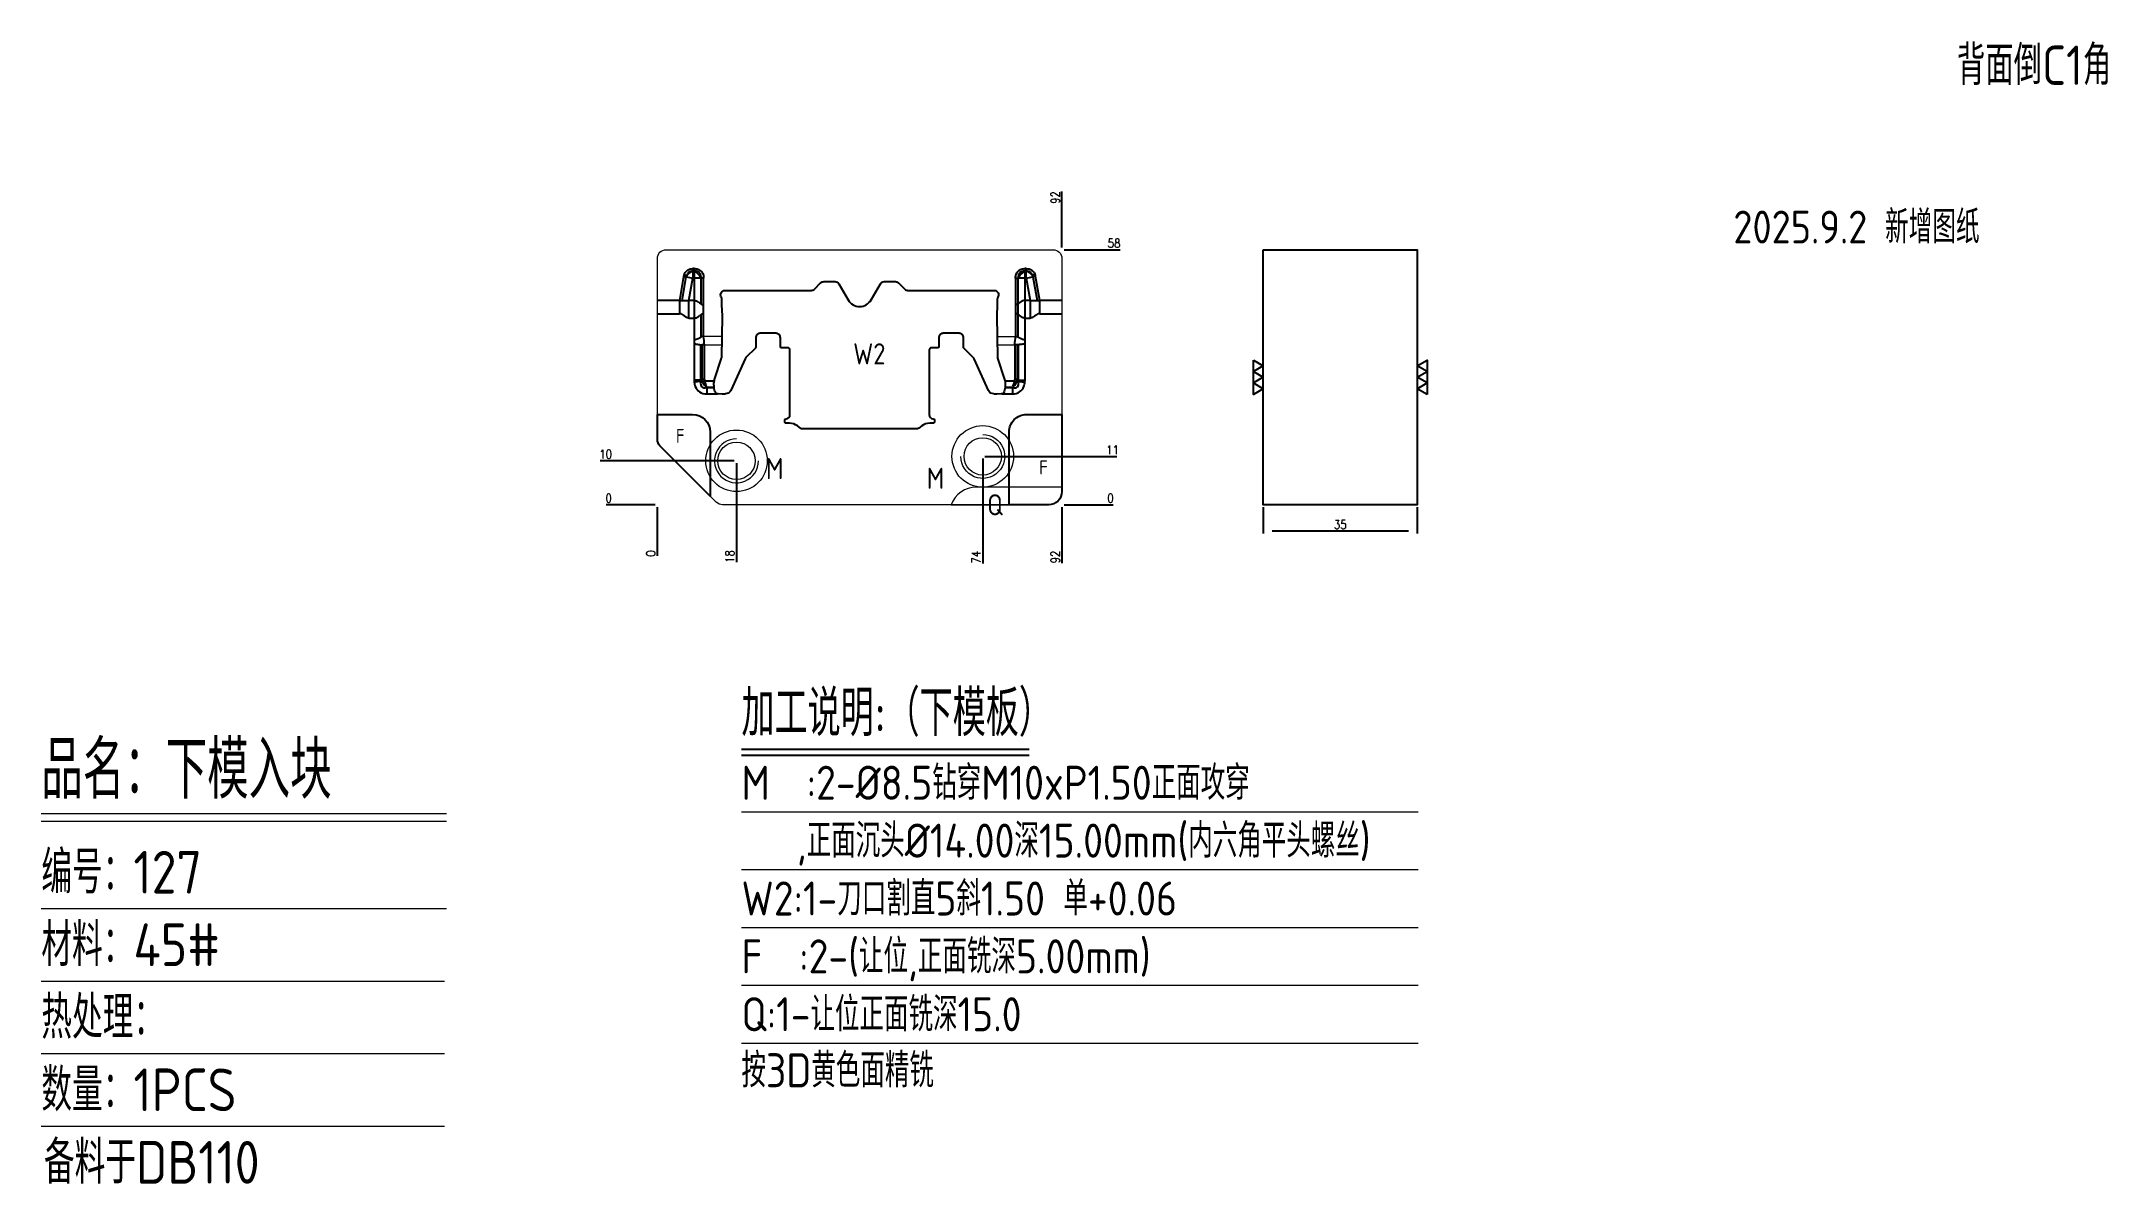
# Model space of a CAD drawing. Header units: millimetres. Extents: x 101499 to 101969, y 1620 to 1880.
import ezdxf
from ezdxf.enums import TextEntityAlignment as Align

# ---------------------------------------------------------------- set-up
doc = ezdxf.new("R2010")
doc.units = ezdxf.units.MM
for name, color, linetype in [('DIE_P', 2, 'Continuous'), ('DIM', 4, 'Continuous'), ('PH', 255, 'Continuous'), ('TEXT', 4, 'Continuous')]:
    doc.layers.add(name, color=color, linetype=linetype)
doc.styles.add('gbenor', font='gbenor.shx', dxfattribs={"bigfont": 'gbcbig.shx'})
doc.styles.get("Standard").update_dxf_attribs({"font": 'txt.shx', "width": 0.85, "bigfont": 'ctxt.shx'})
doc.dimstyles.new('T-2-WX', dxfattribs={"dimtxt": 2, "dimasz": 2, "dimexe": 0.5, "dimexo": 0.5, "dimgap": 0.5, "dimtad": 1, "dimtxsty": 'Standard', "dimblk": 'OPEN30', "dimcen": 0, "dimazin": 3, "dimtfac": 1, "dimtmove": 0, "dimatfit": 3, "dimldrblk": 'OPEN30', "dimlwd": -1, "dimlwe": -1})

msp = doc.modelspace()

# ---------------------------------------------------------------- texts
at = {"layer": 'DIE_P', "color": 4, "style": 'gbenor'}
for p in [(101644.73, 1790.335), (101727.346, 1783.17)]:
    msp.add_text('F', height=3.2, dxfattribs=at).set_placement(p, align=Align.MIDDLE_CENTER)
at = {"layer": 'DIM', "color": 3, "linetype": 'Continuous', "lineweight": 25, "style": 'gbenor'}
msp.add_text('品名：下模入块', height=13.0965, dxfattribs=at).set_placement((101499.445, 1707.863))
at = {"layer": 'DIM', "color": 3, "linetype": 'Continuous', "lineweight": 5, "style": 'gbenor'}
for s, p in [('编号：127', (101499.445, 1686.278)), ('材料：45#', (101499.445, 1669.786)), ('热处理： ', (101499.445, 1653.295)), ('数量：1PCS', (101499.445, 1636.803)), ('备料于DB110', (101500.035, 1620.311))]:
    msp.add_text(s, height=9.7011, dxfattribs=at).set_placement(p)
at = {"layer": 'PH', "color": 6, "linetype": 'Continuous', "style": 'gbenor'}
msp.add_text('2025.9.2 新增图纸', height=7.46496, dxfattribs=at).set_placement((101912.234, 1838.237), align=Align.MIDDLE)
at = {"layer": 'TEXT', "color": 4, "lineweight": 18, "style": 'gbenor'}
msp.add_text('背面倒C1角', height=8.9531, dxfattribs=at).set_placement((101935.085, 1870.144))
at = {"layer": 'TEXT', "color": 4, "style": 'gbenor'}
for s, p in [('W2', (101687.744, 1809.001)), ('M', (101666.226, 1782.909)), ('M', (101702.792, 1780.714)), ('Q', (101716.33, 1774.674))]:
    msp.add_text(s, height=4.8, dxfattribs=at).set_placement(p, align=Align.MIDDLE_CENTER)
for s, height, p in [('加工说明:（下模板）', 10.4509, (101658.657, 1722.081)), ('M  :2-%%C8.5钻穿M10xP1.50正面攻穿', 7.74144, (101658.657, 1707.605))]:
    msp.add_text(s, height=height, dxfattribs=at).set_placement(p)
at = {"layer": 'TEXT', "color": 4, "lineweight": 5, "style": 'gbenor'}
for s, p in [('   ,正面沉头%%C14.00深15.00mm(内六角平头螺丝)', (101658.657, 1694.444)), ('F  :2-(让位,正面铣深5.00mm)', (101658.657, 1668.123)), ('Q:1-让位正面铣深15.0', (101658.657, 1654.963))]:
    msp.add_text(s, height=7.74144, dxfattribs=at).set_placement(p)
at = {"layer": 'TEXT', "color": 1, "lineweight": 5, "style": 'gbenor'}
msp.add_text('W2:1-刀口割直5斜1.50 单+0.06  ', height=7.74144, dxfattribs=at).set_placement((101658.657, 1681.284))
at = {"layer": 'TEXT', "color": 2, "lineweight": 5, "style": 'gbenor'}
msp.add_text('按3D黄色面精铣', height=7.7414, dxfattribs=at).set_placement((101658.657, 1642.219))

# ---------------------------------------------------------------- blocks, each defined once
blk = doc.blocks.new('*D7579')
at = {"layer": 'Defpoints', "color": 0}
for p in [(101639.53, 1774.67), (101731.53, 1774.67), (101741.53, 1774.67)]:
    blk.add_point(p, dxfattribs=at)
at = {"layer": 'DIM', "color": 0}
blk.add_line((101732.03, 1774.67), (101743.17, 1774.67), dxfattribs=at)
at = {"layer": 'DIM', "color": 0, "insert": (101742.6, 1776.17), "char_height": 2, "attachment_point": 5}
blk.add_mtext('0', dxfattribs=at)
blk = doc.blocks.new('_Open30')
blk = doc.blocks.new('*D7580')
at = {"layer": 'Defpoints', "color": 0}
for p in [(101713.53, 1785.67), (101741.53, 1785.67), (101639.53, 1774.67)]:
    blk.add_point(p, dxfattribs=at)
at = {"layer": 'DIM', "color": 0}
for p, q in [((101714.03, 1785.67), (101733.53, 1785.67)), ((101733.53, 1785.67), (101737.53, 1785.67)), ((101737.53, 1785.67), (101744.06, 1785.67))]:
    blk.add_line(p, q, dxfattribs=at)
at = {"layer": 'DIM', "color": 0, "insert": (101743.05, 1787.17), "char_height": 2, "attachment_point": 5}
blk.add_mtext('11', dxfattribs=at)
blk = doc.blocks.new('*D7581')
at = {"layer": 'Defpoints', "color": 0}
for p in [(101731.53, 1832.67), (101741.53, 1832.67), (101639.53, 1774.67)]:
    blk.add_point(p, dxfattribs=at)
at = {"layer": 'DIM', "color": 0}
for p, q in [((101732.03, 1832.67), (101735.53, 1832.67)), ((101735.53, 1832.67), (101737.53, 1832.67)), ((101737.53, 1832.67), (101744.79, 1832.67))]:
    blk.add_line(p, q, dxfattribs=at)
at = {"layer": 'DIM', "color": 0, "insert": (101743.41, 1834.17), "char_height": 2, "attachment_point": 5}
blk.add_mtext('58', dxfattribs=at)
blk = doc.blocks.new('*D7582')
at = {"layer": 'Defpoints', "color": 0}
for p in [(101629.53, 1774.67), (101639.53, 1774.67), (101639.53, 1774.67)]:
    blk.add_point(p, dxfattribs=at)
at = {"layer": 'DIM', "color": 0}
blk.add_line((101639.03, 1774.67), (101627.9, 1774.67), dxfattribs=at)
at = {"layer": 'DIM', "color": 0, "insert": (101628.47, 1776.17), "char_height": 2, "attachment_point": 5}
blk.add_mtext('0', dxfattribs=at)
blk = doc.blocks.new('*D7583')
at = {"layer": 'Defpoints', "color": 0}
for p in [(101629.53, 1784.67), (101657.53, 1784.67), (101639.53, 1774.67)]:
    blk.add_point(p, dxfattribs=at)
at = {"layer": 'DIM', "color": 0}
for p, q in [((101633.53, 1784.67), (101626.53, 1784.67)), ((101637.53, 1784.67), (101633.53, 1784.67)), ((101657.03, 1784.67), (101637.53, 1784.67))]:
    blk.add_line(p, q, dxfattribs=at)
at = {"layer": 'DIM', "color": 0, "insert": (101627.78, 1786.17), "char_height": 2, "attachment_point": 5}
blk.add_mtext('10', dxfattribs=at)
blk = doc.blocks.new('*D7584')
at = {"layer": 'Defpoints', "color": 0}
for p in [(101639.53, 1774.67), (101731.53, 1774.67), (101731.53, 1764.67)]:
    blk.add_point(p, dxfattribs=at)
at = {"layer": 'DIM', "color": 0}
for p, q in [((101731.53, 1774.17), (101731.53, 1770.67)), ((101731.53, 1770.67), (101731.53, 1768.67)), ((101731.53, 1768.67), (101731.53, 1761.42))]:
    blk.add_line(p, q, dxfattribs=at)
at = {"layer": 'DIM', "color": 0, "insert": (101730.03, 1762.8), "char_height": 2, "attachment_point": 5, "rotation": 90}
blk.add_mtext('92', dxfattribs=at)
blk = doc.blocks.new('*D7585')
at = {"layer": 'Defpoints', "color": 0}
for p in [(101713.53, 1785.67), (101639.53, 1774.67), (101713.53, 1764.67)]:
    blk.add_point(p, dxfattribs=at)
at = {"layer": 'DIM', "color": 0}
for p, q in [((101713.53, 1785.17), (101713.53, 1772.67)), ((101713.53, 1772.67), (101713.53, 1768.67)), ((101713.53, 1768.67), (101713.53, 1761.34))]:
    blk.add_line(p, q, dxfattribs=at)
at = {"layer": 'DIM', "color": 0, "insert": (101712.03, 1762.76), "char_height": 2, "attachment_point": 5, "rotation": 90}
blk.add_mtext('74', dxfattribs=at)
blk = doc.blocks.new('*D7586')
at = {"layer": 'Defpoints', "color": 0}
for p in [(101657.53, 1784.67), (101639.53, 1774.67), (101657.53, 1764.67)]:
    blk.add_point(p, dxfattribs=at)
at = {"layer": 'DIM', "color": 0}
for p, q in [((101657.53, 1784.17), (101657.53, 1772.67)), ((101657.53, 1772.67), (101657.53, 1768.67)), ((101657.53, 1768.67), (101657.53, 1761.66))]:
    blk.add_line(p, q, dxfattribs=at)
at = {"layer": 'DIM', "color": 0, "insert": (101656.03, 1762.92), "char_height": 2, "attachment_point": 5, "rotation": 90}
blk.add_mtext('18', dxfattribs=at)
blk = doc.blocks.new('*D7587')
at = {"layer": 'Defpoints', "color": 0}
for p in [(101639.53, 1774.67), (101639.53, 1774.67), (101639.53, 1764.67)]:
    blk.add_point(p, dxfattribs=at)
at = {"layer": 'DIM', "color": 0}
blk.add_line((101639.53, 1774.17), (101639.53, 1763.04), dxfattribs=at)
at = {"layer": 'DIM', "color": 0, "insert": (101638.03, 1763.61), "char_height": 2, "attachment_point": 5, "rotation": 90}
blk.add_mtext('0', dxfattribs=at)
blk = doc.blocks.new('*D7588')
at = {"layer": 'Defpoints', "color": 0}
for p in [(101731.53, 1842.67), (101731.53, 1832.67), (101639.53, 1774.67)]:
    blk.add_point(p, dxfattribs=at)
at = {"layer": 'DIM', "color": 0}
for p, q in [((101731.53, 1838.67), (101731.53, 1845.93)), ((101731.53, 1836.67), (101731.53, 1838.67)), ((101731.53, 1833.17), (101731.53, 1836.67))]:
    blk.add_line(p, q, dxfattribs=at)
at = {"layer": 'DIM', "color": 0, "insert": (101730.03, 1844.55), "char_height": 2, "attachment_point": 5, "rotation": 90}
blk.add_mtext('92', dxfattribs=at)
blk = doc.blocks.new('*D7589')
at = {"layer": 'Defpoints', "color": 0}
for p in [(101777.33, 1774.67), (101812.33, 1774.67), (101777.33, 1768.67)]:
    blk.add_point(p, dxfattribs=at)
at = {"layer": 'DIM', "color": 0}
for p, q in [((101777.33, 1774.17), (101777.33, 1768.17)), ((101812.33, 1774.17), (101812.33, 1768.17)), ((101810.33, 1768.67), (101779.33, 1768.67))]:
    blk.add_line(p, q, dxfattribs=at)
at = {"layer": 'DIM', "color": 0, "insert": (101794.83, 1770.17), "char_height": 2, "attachment_point": 5}
blk.add_mtext('35', dxfattribs=at)

# ---------------------------------------------------------------- dimensions: what is measured, and where the dimension line sits
at = {"layer": 'DIM'}
for feature_location, offset, dtype, origin, picture, middle in [((101731.535, 1832.674), (0, 10), 1, (101639.535, 1774.674), '*D7588', (101730.035, 1844.55)), ((101731.535, 1832.674), (10, 0), 0, (101639.535, 1774.674), '*D7581', (101743.411, 1834.174)), ((101657.535, 1784.674), (-28, 0), 0, (101639.535, 1774.674), '*D7583', (101627.78, 1786.174)), ((101713.535, 1785.674), (28, 0), 0, (101639.535, 1774.674), '*D7580', (101743.047, 1787.174)), ((101713.535, 1785.674), (0, -21), 1, (101639.535, 1774.674), '*D7585', (101712.035, 1762.757)), ((101657.535, 1784.674), (0, -20), 1, (101639.535, 1774.674), '*D7586', (101656.035, 1762.919)), ((101639.534988745, 1774.674072699), (-10, 0), 0, (101639.534988745, 1774.674072699), '*D7582', (101628.468322078, 1776.174072699)), ((101731.534988765, 1774.674072699), (10, 0), 0, (101639.534988745, 1774.674072699), '*D7579', (101742.601655431, 1776.174072699)), ((101639.534988745, 1774.674072699), (0, -10), 1, (101639.534988745, 1774.674072699), '*D7587', (101638.034988745, 1763.607406033)), ((101731.535, 1774.674), (0, -10), 1, (101639.535, 1774.674), '*D7584', (101730.035, 1762.798))]:
    dim = msp.add_ordinate_dim(feature_location=feature_location, offset=offset, dtype=dtype, origin=origin, dimstyle='T-2-WX', dxfattribs=at)
    dim.commit()
    dim.dimension.update_dxf_attribs({"geometry": picture, "text_midpoint": middle})
dim = msp.add_linear_dim(base=(101777.33, 1768.674), p1=(101812.33, 1774.674), p2=(101777.33, 1774.674), dimstyle='T-2-WX', dxfattribs=at)
dim.commit()
dim.dimension.update_dxf_attribs({"geometry": '*D7589', "text_midpoint": (101794.83, 1770.174)})

# ---------------------------------------------------------------- linework, layer by layer
at = {"layer": 'DIE_P', "linetype": 'Continuous', "lineweight": 25}
for p, q in [((101647.63, 1828.378), (101647.63, 1827.765)), ((101647.63, 1828.378), (101647.63, 1827.765)), ((101647.924, 1828.378), (101647.631, 1828.378)), ((101647.631, 1828.378), (101647.631, 1827.765)), ((101647.924, 1828.378), (101647.631, 1828.378)), ((101647.631, 1828.378), (101647.631, 1827.765)), ((101647.925, 1828.378), (101647.924, 1828.378)), ((101647.924, 1828.378), (101647.924, 1827.765)), ((101647.925, 1828.378), (101647.924, 1827.765)), ((101647.925, 1828.378), (101647.924, 1828.378)), ((101647.924, 1828.378), (101647.924, 1827.765)), ((101647.925, 1828.378), (101647.924, 1827.765)), ((101723.146, 1828.378), (101723.145, 1828.378)), ((101723.145, 1828.378), (101723.146, 1827.765)), ((101723.146, 1828.378), (101723.145, 1828.378)), ((101723.145, 1828.378), (101723.146, 1827.765)), ((101723.146, 1828.378), (101723.146, 1827.765)), ((101723.439, 1828.378), (101723.146, 1828.378)), ((101723.146, 1828.378), (101723.146, 1827.765)), ((101723.439, 1828.378), (101723.146, 1828.378)), ((101723.439, 1828.378), (101723.439, 1827.765)), ((101723.439, 1828.378), (101723.439, 1827.765)), ((101723.44, 1828.378), (101723.44, 1827.765)), ((101723.44, 1828.378), (101723.44, 1827.765)), ((101645.518, 1826.606), (101644.555, 1821.144)), ((101645.518, 1826.606), (101644.555, 1821.144)), ((101645.18, 1821.157), (101646.122, 1826.499)), ((101645.18, 1821.157), (101646.122, 1826.499)), ((101645.518, 1826.606), (101646.122, 1826.499)), ((101645.518, 1826.606), (101646.122, 1826.499)), ((101645.646, 1827.047), (101646.213, 1826.814)), ((101645.646, 1827.047), (101646.213, 1826.814)), ((101646.122, 1826.499), (101647.631, 1826.233)), ((101646.122, 1826.499), (101647.631, 1826.233)), ((101646.733, 1821.144), (101647.631, 1826.233)), ((101646.733, 1821.144), (101647.631, 1826.233)), ((101647.631, 1827.765), (101647.924, 1827.765)), ((101647.631, 1827.765), (101647.631, 1826.233)), ((101647.631, 1827.765), (101647.924, 1827.765)), ((101647.631, 1827.765), (101647.631, 1826.233)), ((101647.631, 1826.233), (101647.924, 1826.233)), ((101647.631, 1826.233), (101647.924, 1826.233)), ((101647.924, 1827.765), (101647.924, 1826.233)), ((101647.924, 1827.765), (101647.924, 1826.233)), ((101649.456, 1826.233), (101647.924, 1826.233)), ((101647.924, 1826.233), (101647.924, 1821.144)), ((101649.456, 1826.233), (101647.924, 1826.233)), ((101647.924, 1826.233), (101647.924, 1821.144)), ((101650.069, 1826.234), (101649.456, 1826.234)), ((101649.456, 1826.234), (101649.456, 1820.359)), ((101650.069, 1826.234), (101649.456, 1826.234)), ((101649.456, 1826.234), (101649.456, 1820.359)), ((101650.069, 1826.233), (101649.456, 1826.233)), ((101650.069, 1826.233), (101649.456, 1826.233)), ((101650.069, 1826.233), (101650.069, 1826.234)), ((101650.069, 1826.233), (101650.069, 1826.234)), ((101650.069, 1820.144), (101650.069, 1826.233)), ((101650.069, 1820.144), (101650.069, 1826.233)), ((101721.001, 1826.234), (101721.001, 1826.233)), ((101721.001, 1826.234), (101721.614, 1826.234)), ((101721.001, 1826.234), (101721.001, 1826.233)), ((101721.001, 1826.234), (101721.614, 1826.234)), ((101721.001, 1826.233), (101721.614, 1826.233)), ((101721.001, 1826.233), (101721.001, 1820.144)), ((101721.001, 1826.233), (101721.614, 1826.233)), ((101721.001, 1826.233), (101721.001, 1820.144)), ((101723.146, 1826.233), (101721.614, 1826.233)), ((101721.614, 1820.359), (101721.614, 1826.233)), ((101723.146, 1826.233), (101721.614, 1826.233)), ((101721.614, 1820.359), (101721.614, 1826.233)), ((101723.146, 1826.233), (101723.146, 1827.765)), ((101723.146, 1827.765), (101723.439, 1827.765)), ((101723.146, 1826.233), (101723.146, 1827.765)), ((101723.146, 1827.765), (101723.439, 1827.765)), ((101723.146, 1821.144), (101723.146, 1826.233)), ((101723.146, 1826.233), (101723.439, 1826.233)), ((101723.146, 1821.144), (101723.146, 1826.233)), ((101723.146, 1826.233), (101723.439, 1826.233)), ((101723.439, 1826.233), (101723.439, 1827.765)), ((101723.439, 1826.233), (101723.439, 1827.765)), ((101723.439, 1826.233), (101724.948, 1826.499)), ((101723.439, 1826.233), (101724.948, 1826.499)), ((101723.439, 1826.233), (101724.337, 1821.144)), ((101723.439, 1826.233), (101724.337, 1821.144)), ((101725.424, 1827.047), (101724.857, 1826.814)), ((101725.424, 1827.047), (101724.857, 1826.814)), ((101725.552, 1826.606), (101724.948, 1826.499)), ((101725.552, 1826.606), (101724.948, 1826.499)), ((101724.948, 1826.499), (101725.89, 1821.157)), ((101724.948, 1826.499), (101725.89, 1821.157)), ((101726.515, 1821.144), (101725.552, 1826.606)), ((101726.515, 1821.144), (101725.552, 1826.606)), ((101644.555, 1821.144), (101639.535, 1821.144)), ((101647.924, 1821.144), (101646.733, 1821.144)), ((101646.733, 1817.134), (101646.733, 1821.144)), ((101647.924, 1821.144), (101646.733, 1821.144)), ((101646.733, 1817.134), (101646.733, 1821.144)), ((101647.924, 1821.144), (101647.924, 1817.134)), ((101647.924, 1821.144), (101647.924, 1817.134)), ((101650.069, 1818.134), (101650.069, 1820.144)), ((101650.069, 1818.134), (101650.069, 1820.144)), ((101721.001, 1820.144), (101721.001, 1818.134)), ((101721.001, 1820.144), (101721.001, 1818.134)), ((101721.614, 1817.919), (101721.614, 1820.359)), ((101721.614, 1817.919), (101721.614, 1820.359)), ((101724.337, 1821.144), (101723.146, 1821.144)), ((101723.146, 1817.134), (101723.146, 1821.144)), ((101724.337, 1821.144), (101723.146, 1821.144)), ((101723.146, 1817.134), (101723.146, 1821.144)), ((101724.337, 1821.144), (101724.337, 1817.134)), ((101724.337, 1821.144), (101724.337, 1817.134)), ((101731.535, 1821.144), (101726.515, 1821.144)), ((101639.535, 1818.134), (101644.555, 1818.134)), ((101646.733, 1817.134), (101647.924, 1817.134)), ((101646.733, 1817.134), (101647.924, 1817.134)), ((101647.924, 1817.134), (101647.924, 1812.262)), ((101647.924, 1817.134), (101647.924, 1812.262)), ((101649.456, 1817.919), (101649.456, 1812.808)), ((101649.456, 1817.919), (101649.456, 1812.808)), ((101650.069, 1812.962), (101650.069, 1818.134)), ((101650.069, 1812.962), (101650.069, 1818.134)), ((101721.001, 1818.134), (101721.001, 1812.962)), ((101721.001, 1818.134), (101721.001, 1812.962)), ((101721.614, 1812.809), (101721.614, 1817.919)), ((101721.614, 1812.809), (101721.614, 1817.919)), ((101723.146, 1817.134), (101724.337, 1817.134)), ((101723.146, 1812.262), (101723.146, 1817.134)), ((101723.146, 1817.134), (101724.337, 1817.134)), ((101723.146, 1812.262), (101723.146, 1817.134)), ((101726.515, 1818.134), (101731.535, 1818.134)), ((101647.924, 1812.262), (101647.924, 1811.262)), ((101647.924, 1812.262), (101647.924, 1811.262)), ((101647.924, 1811.262), (101647.924, 1802.981)), ((101647.924, 1811.262), (101647.924, 1802.981)), ((101649.456, 1811.06), (101649.626, 1811.051)), ((101649.456, 1802.981), (101649.456, 1811.06)), ((101649.456, 1811.06), (101649.626, 1811.051)), ((101649.456, 1802.981), (101649.456, 1811.06)), ((101649.626, 1811.05), (101649.626, 1803.183)), ((101649.626, 1811.05), (101649.626, 1803.183)), ((101650.239, 1803.183), (101650.239, 1811.05)), ((101650.239, 1803.183), (101650.239, 1811.05)), ((101720.831, 1811.05), (101720.831, 1803.183)), ((101720.831, 1811.05), (101720.831, 1803.183)), ((101721.444, 1811.09), (101721.614, 1811.119)), ((101721.444, 1811.09), (101721.614, 1811.119)), ((101721.444, 1803.183), (101721.444, 1811.09)), ((101721.444, 1803.183), (101721.444, 1811.09)), ((101721.614, 1811.119), (101721.614, 1802.981)), ((101721.614, 1811.119), (101721.614, 1802.981)), ((101723.146, 1811.262), (101723.146, 1812.262)), ((101723.146, 1811.262), (101723.146, 1812.262)), ((101723.146, 1802.981), (101723.146, 1811.262)), ((101723.146, 1802.981), (101723.146, 1811.262)), ((101649.456, 1802.981), (101647.924, 1802.981)), ((101649.456, 1802.981), (101647.924, 1802.981)), ((101649.406, 1802.72), (101647.94, 1802.596)), ((101649.406, 1802.72), (101647.94, 1802.596)), ((101649.626, 1803.183), (101649.456, 1802.981)), ((101649.626, 1803.183), (101649.456, 1802.981)), ((101650.239, 1803.183), (101649.626, 1803.183)), ((101650.239, 1803.183), (101649.626, 1803.183)), ((101650.315, 1802.755), (101649.828, 1802.559)), ((101650.315, 1802.755), (101649.828, 1802.559)), ((101652.462, 1802.755), (101650.315, 1802.755)), ((101652.462, 1802.755), (101650.315, 1802.755)), ((101650.772, 1801.31), (101650.798, 1801.34)), ((101650.772, 1801.31), (101650.798, 1801.34)), ((101652.458, 1801.31), (101650.772, 1801.31)), ((101650.772, 1801.31), (101650.772, 1799.896)), ((101652.458, 1801.31), (101650.772, 1801.31)), ((101650.772, 1801.31), (101650.772, 1799.896)), ((101650.772, 1799.896), (101652.535, 1799.896)), ((101650.772, 1799.896), (101652.535, 1799.896)), ((101650.798, 1801.34), (101652.454, 1801.34)), ((101650.798, 1801.34), (101652.454, 1801.34)), ((101652.535, 1799.896), (101652.864, 1799.896)), ((101652.535, 1799.896), (101652.864, 1799.896)), ((101652.864, 1800.097), (101652.864, 1799.896)), ((101652.864, 1800.097), (101652.864, 1799.896)), ((101718.206, 1800.097), (101718.206, 1799.896)), ((101718.206, 1800.097), (101718.206, 1799.896)), ((101718.206, 1799.896), (101718.535, 1799.896)), ((101718.206, 1799.896), (101718.535, 1799.896)), ((101718.535, 1799.896), (101720.298, 1799.896)), ((101718.535, 1799.896), (101720.298, 1799.896)), ((101720.755, 1802.755), (101718.608, 1802.755)), ((101720.755, 1802.755), (101718.608, 1802.755)), ((101720.298, 1801.31), (101718.612, 1801.31)), ((101720.298, 1801.31), (101718.612, 1801.31)), ((101718.616, 1801.34), (101720.272, 1801.34)), ((101718.616, 1801.34), (101720.272, 1801.34)), ((101720.272, 1801.34), (101720.298, 1801.31)), ((101720.272, 1801.34), (101720.298, 1801.31)), ((101720.298, 1801.31), (101720.298, 1799.896)), ((101720.298, 1801.31), (101720.298, 1799.896)), ((101721.242, 1802.559), (101720.755, 1802.755)), ((101721.242, 1802.559), (101720.755, 1802.755)), ((101721.444, 1803.183), (101720.831, 1803.183)), ((101721.444, 1803.183), (101720.831, 1803.183)), ((101721.614, 1802.981), (101721.444, 1803.183)), ((101721.614, 1802.981), (101721.444, 1803.183)), ((101721.614, 1802.981), (101723.146, 1802.981)), ((101721.614, 1802.981), (101723.146, 1802.981)), ((101721.664, 1802.72), (101723.13, 1802.596)), ((101721.664, 1802.72), (101723.13, 1802.596))]:
    msp.add_line(p, q, dxfattribs=at)
at = {"layer": 'DIE_P', "linetype": 'Continuous', "lineweight": 18, "ltscale": 10}
msp.add_lwpolyline([(101639.535, 1789.502), (101639.535, 1830.674, -0.4142136), (101641.535, 1832.674), (101729.535, 1832.674, -0.4142136), (101731.535, 1830.674), (101731.535, 1777.674, -0.4142136), (101728.535, 1774.674), (101654.363, 1774.674, -0.1989124), (101652.949, 1775.26), (101640.121, 1788.088, -0.1989124)], format="xyb", close=True, dxfattribs=at)
at = {"layer": 'DIE_P', "linetype": 'Continuous', "lineweight": 25, "flags": 128}
for points in [[(101647.631, 1828.378), (101647.631, 1828.378), (101647.63, 1828.378), (101647.63, 1828.378), (101647.63, 1828.378), (101647.63, 1828.378), (101647.63, 1828.378), (101647.63, 1828.378), (101647.63, 1828.378)], [(101647.631, 1828.378), (101647.631, 1828.378), (101647.63, 1828.378), (101647.63, 1828.378), (101647.63, 1828.378), (101647.63, 1828.378), (101647.63, 1828.378), (101647.63, 1828.378), (101647.63, 1828.378)], [(101723.44, 1828.378), (101723.44, 1828.378), (101723.44, 1828.378), (101723.44, 1828.378), (101723.44, 1828.378), (101723.44, 1828.378), (101723.44, 1828.378), (101723.439, 1828.378), (101723.439, 1828.378)], [(101723.44, 1828.378), (101723.44, 1828.378), (101723.44, 1828.378), (101723.44, 1828.378), (101723.44, 1828.378), (101723.44, 1828.378), (101723.44, 1828.378), (101723.439, 1828.378), (101723.439, 1828.378)], [(101647.63, 1827.765), (101647.63, 1827.765), (101647.63, 1827.765), (101647.63, 1827.765), (101647.63, 1827.765), (101647.63, 1827.765), (101647.631, 1827.765), (101647.631, 1827.765), (101647.631, 1827.765)], [(101647.63, 1827.765), (101647.63, 1827.765), (101647.63, 1827.765), (101647.63, 1827.765), (101647.63, 1827.765), (101647.63, 1827.765), (101647.631, 1827.765), (101647.631, 1827.765), (101647.631, 1827.765)], [(101723.439, 1827.765), (101723.439, 1827.765), (101723.439, 1827.765), (101723.44, 1827.765), (101723.44, 1827.765), (101723.44, 1827.765), (101723.44, 1827.765), (101723.44, 1827.765), (101723.44, 1827.765)], [(101723.439, 1827.765), (101723.439, 1827.765), (101723.439, 1827.765), (101723.44, 1827.765), (101723.44, 1827.765), (101723.44, 1827.765), (101723.44, 1827.765), (101723.44, 1827.765), (101723.44, 1827.765)]]:
    msp.add_lwpolyline(points, dxfattribs=at)
at = {"layer": 'DIE_P', "color": 1}
msp.add_lwpolyline([(101666.505, 1813.665), (101662.917, 1813.665, 0.4142136), (101661.917, 1812.665), (101661.917, 1810.498, -0.2021422), (101661.826, 1810.283), (101659.688, 1808.197, 0.0944881), (101659.473, 1807.89), (101656.232, 1800.651, -0.234761), (101655.408, 1799.973), (101655.008, 1799.88, -0.0479446), (101654.819, 1799.855), (101654.396, 1799.84, -0.0220851), (101654.307, 1799.841), (101653.36, 1799.891, -0.3146638), (101652.637, 1800.454, -0.0658431), (101652.43, 1801.678, -0.0208931), (101652.418, 1802.31, -0.0728044), (101652.564, 1803.167), (101654.147, 1808.04, 0.07437), (101654.171, 1808.186), (101654.331, 1817.623, 0.0139664), (101654.331, 1817.679), (101654.235, 1820.144), (101654.235, 1821.371, 0.1395991), (101654.085, 1821.897, -0.5878017), (101654.935, 1823.424), (101674.543, 1823.424, 0.1989124), (101675.251, 1823.717), (101676.665, 1825.131, -0.1989124), (101677.372, 1825.424), (101679.958, 1825.424, -0.2679492), (101680.824, 1824.924), (101682.937, 1821.264, 0.5773503), (101688.133, 1821.264), (101690.246, 1824.924, -0.2679492), (101691.112, 1825.424), (101693.698, 1825.424, -0.1989124), (101694.405, 1825.131), (101695.819, 1823.717, 0.1989124), (101696.527, 1823.424), (101716.135, 1823.424, -0.5878017), (101716.985, 1821.897, 0.1395991), (101716.835, 1821.371), (101716.835, 1820.144), (101716.739, 1817.679, 0.0139664), (101716.739, 1817.623), (101716.899, 1808.186, 0.07437), (101716.923, 1808.04), (101718.506, 1803.167, -0.0728044), (101718.652, 1802.31, -0.0208931), (101718.64, 1801.678, -0.0658431), (101718.433, 1800.454, -0.3146638), (101717.71, 1799.891), (101716.763, 1799.841, -0.0220851), (101716.674, 1799.84), (101716.251, 1799.855, -0.0479446), (101716.061, 1799.88), (101715.662, 1799.973, -0.234761), (101714.838, 1800.651), (101711.597, 1807.89, 0.0944881), (101711.382, 1808.197), (101709.244, 1810.283, -0.2021422), (101709.153, 1810.498), (101709.153, 1812.665, 0.4142136), (101708.153, 1813.665), (101704.565, 1813.665, 0.4142136), (101703.565, 1812.665), (101703.565, 1810.682, -0.4154048), (101703.264, 1810.382), (101701.873, 1810.388, 0.4154048), (101701.371, 1809.888), (101701.371, 1795.203, 0.3862733), (101702.275, 1794.207, -0.3862733), (101702.546, 1793.909), (101702.546, 1793.503, -0.4146128), (101702.246, 1793.203), (101701.47, 1793.204, 0.1602172), (101699.689, 1792.621), (101699.006, 1792.118, -0.1598678), (101698.414, 1791.924), (101672.656, 1791.924, -0.1598678), (101672.064, 1792.118), (101671.381, 1792.621, 0.1602172), (101669.6, 1793.204), (101668.824, 1793.203, -0.4146128), (101668.524, 1793.503), (101668.524, 1793.909, -0.3862733), (101668.795, 1794.207, 0.3862733), (101669.699, 1795.203), (101669.699, 1809.888, 0.4154048), (101669.197, 1810.388), (101667.806, 1810.382, -0.4154048), (101667.505, 1810.682), (101667.505, 1812.665, 0.4142136)], format="xyb", close=True, dxfattribs=at)
at = {"layer": 'DIE_P', "color": 94, "linetype": 'Continuous'}
for points in [[(101639.535, 1795.225), (101647.535, 1795.225, -0.4142135), (101651.535, 1791.225), (101651.535, 1776.674), (101640.121, 1788.088, -0.1989124), (101639.535, 1789.502), (101639.535, 1795.225)], [(101731.535, 1795.225), (101731.535, 1777.674, -0.4142136), (101728.535, 1774.674), (101719.535, 1774.674), (101719.535, 1791.225, -0.4142136), (101723.535, 1795.225), (101731.535, 1795.225)]]:
    msp.add_lwpolyline(points, format="xyb", dxfattribs=at)
at = {"layer": 'DIE_P', "lineweight": 18}
for points in [[(101713.535, 1790.674, -2.4142136), (101708.535, 1785.674)], [(101657.535, 1789.674, 2.4142136), (101662.535, 1784.674)]]:
    msp.add_lwpolyline(points, format="xyb", dxfattribs=at)
at = {"layer": 'DIE_P', "color": 7, "lineweight": 18}
msp.add_lwpolyline([(101706.377, 1774.674), (101728.535, 1774.674, 0.4142136), (101731.535, 1777.674), (101731.535, 1778.678), (101712.035, 1778.678, 0.318007)], format="xyb", close=True, dxfattribs=at)
at = {"layer": 'DIE_P', "linetype": 'Continuous', "lineweight": 18, "ltscale": 10}
for centre in [(101657.535, 1784.674), (101713.535, 1785.674)]:
    msp.add_circle(centre, 7, dxfattribs=at)
at = {"layer": 'DIE_P', "lineweight": 18}
for centre in [(101657.535, 1784.674), (101713.535, 1785.674)]:
    msp.add_circle(centre, 4.25, dxfattribs=at)
at = {"layer": 'DIE_P', "linetype": 'Continuous', "lineweight": 25}
for centre, radius, start, end in [((101647.631, 1826.233), 2.145, 157.70914, 170), ((101647.631, 1826.233), 2.145, 157.70914, 170), ((101647.631, 1826.233), 1.532, 157.70914, 170), ((101647.631, 1826.233), 1.532, 157.70914, 170), ((101648.386, 1825.107), 2.764, 105.87878, 141.8461), ((101648.386, 1825.107), 2.764, 105.87878, 141.8461), ((101646.76, 1825.07), 2.936, 23.35432, 66.64568), ((101646.76, 1825.07), 2.936, 23.35432, 66.64568), ((101724.309, 1825.07), 2.936, 113.35432, 156.64568), ((101724.309, 1825.07), 2.936, 113.35432, 156.64568), ((101722.684, 1825.107), 2.764, 38.1539, 74.12122), ((101722.684, 1825.107), 2.764, 38.1539, 74.12122), ((101723.439, 1826.233), 1.532, 10, 22.29086), ((101723.439, 1826.233), 1.532, 10, 22.29086), ((101723.439, 1826.233), 2.145, 10, 22.29086), ((101723.439, 1826.233), 2.145, 10, 22.29086)]:
    msp.add_arc(centre, radius, start, end, dxfattribs=at)
for centre, major_axis, ratio, start_param, end_param in [((101653.146, 1805.552), (-4.228, -5.039), 0.6081204, 5.6560543, 5.7342401), ((101653.146, 1805.552), (-4.228, -5.039), 0.6081204, 5.6560543, 5.7342401), ((101653.146, 1805.552), (-4.228, -5.039), 0.6081204, 5.7342401, 5.9588907), ((101653.146, 1805.552), (-4.228, -5.039), 0.6081204, 5.7342401, 5.9588907), ((101653.146, 1805.552), (-4.228, -5.039), 0.6081204, 5.9588907, 6.755018), ((101653.146, 1805.552), (-4.228, -5.039), 0.6081204, 5.9588907, 6.755018), ((101653.146, 1805.552), (-3.446, -4.107), 0.3730366, 5.7342401, 6.755018), ((101653.146, 1805.552), (-3.446, -4.107), 0.3730366, 5.7342401, 6.755018), ((101653.146, 1805.552), (-3.446, -4.107), 0.3730366, 5.6560543, 5.7342401), ((101653.146, 1805.552), (-3.446, -4.107), 0.3730366, 5.6560543, 5.7342401), ((101651.805, 1803.955), (-1.581, -1.884), 0.8130776, 5.6560543, 5.9696198), ((101651.805, 1803.955), (-1.581, -1.884), 0.8130776, 5.6560543, 5.9696198), ((101650.798, 1802.755), (1.124, -1.742), 0.4511378, 4.5374351, 5.3228333), ((101650.798, 1802.755), (1.124, -1.742), 0.4511378, 4.5374351, 5.3228333), ((101651.805, 1803.955), (-1.268, -1.512), 0.6081204, 5.6560543, 5.9696198), ((101651.805, 1803.955), (-1.268, -1.512), 0.6081204, 5.6560543, 5.9696198), ((101650.798, 1802.755), (0.51, -1.997), 0.22754, 4.6542846, 5.4396827), ((101650.798, 1802.755), (0.51, -1.997), 0.22754, 4.6542846, 5.4396827), ((101653.589, 1805.694), (1.428, 5.712), 0.6963155, 3.313905, 3.3948065), ((101653.589, 1805.694), (1.428, 5.712), 0.6963155, 3.313905, 3.3948065), ((101717.481, 1805.694), (1.428, -5.712), 0.6963155, 6.0299717, 6.1108729), ((101717.481, 1805.694), (1.428, -5.712), 0.6963155, 6.0299717, 6.1108729), ((101720.272, 1802.755), (-0.51, -1.997), 0.22754, 0.8435026, 1.6289008), ((101720.272, 1802.755), (-0.51, -1.997), 0.22754, 0.8435026, 1.6289008), ((101720.272, 1802.755), (-1.124, -1.742), 0.4511378, 0.960352, 1.7457502), ((101720.272, 1802.755), (-1.124, -1.742), 0.4511378, 0.960352, 1.7457502), ((101717.924, 1805.552), (3.446, -4.107), 0.3730366, 5.8113526, 6.8321306), ((101717.924, 1805.552), (3.446, -4.107), 0.3730366, 5.8113526, 6.8321306), ((101717.924, 1805.552), (4.228, -5.039), 0.6081204, 5.8113526, 6.6074799), ((101717.924, 1805.552), (4.228, -5.039), 0.6081204, 5.8113526, 6.6074799), ((101719.265, 1803.955), (1.268, -1.512), 0.6081204, 0.3135655, 0.627131), ((101719.265, 1803.955), (1.268, -1.512), 0.6081204, 0.3135655, 0.627131), ((101719.265, 1803.955), (1.581, -1.884), 0.8130776, 0.3135655, 0.627131), ((101719.265, 1803.955), (1.581, -1.884), 0.8130776, 0.3135655, 0.627131), ((101717.924, 1805.552), (3.446, -4.107), 0.3730366, 0.5489452, 0.627131), ((101717.924, 1805.552), (3.446, -4.107), 0.3730366, 0.5489452, 0.627131), ((101717.924, 1805.552), (4.228, -5.039), 0.6081204, 0.3242946, 0.5489452), ((101717.924, 1805.552), (4.228, -5.039), 0.6081204, 0.3242946, 0.5489452), ((101717.924, 1805.552), (4.228, -5.039), 0.6081204, 0.5489452, 0.627131), ((101717.924, 1805.552), (4.228, -5.039), 0.6081204, 0.5489452, 0.627131)]:
    msp.add_ellipse(centre, major_axis=major_axis, ratio=ratio, start_param=start_param, end_param=end_param, dxfattribs=at)
for points, knots in [([(101645.646, 1827.047), (101645.726, 1827.242), (101645.832, 1827.43), (101646.093, 1827.763), (101646.25, 1827.909), (101646.601, 1828.146), (101646.796, 1828.234), (101647.204, 1828.351), (101647.417, 1828.378), (101647.63, 1828.378)], [0, 0, 0, 0, 0.25, 0.25, 0.5, 0.5, 0.75, 0.75, 1, 1, 1, 1]), ([(101645.646, 1827.047), (101645.726, 1827.242), (101645.832, 1827.43), (101646.093, 1827.763), (101646.25, 1827.909), (101646.601, 1828.146), (101646.796, 1828.234), (101647.204, 1828.351), (101647.417, 1828.378), (101647.63, 1828.378)], [0, 0, 0, 0, 0.25, 0.25, 0.5, 0.5, 0.75, 0.75, 1, 1, 1, 1]), ([(101647.925, 1828.378), (101648.209, 1828.378), (101648.497, 1828.338), (101649.032, 1828.148), (101649.282, 1827.999), (101649.685, 1827.596), (101649.837, 1827.347), (101650.028, 1826.807), (101650.069, 1826.519), (101650.069, 1826.234)], [0, 0, 0, 0, 0.25, 0.25, 0.5, 0.5, 0.75, 0.75, 1, 1, 1, 1]), ([(101647.925, 1828.378), (101648.209, 1828.378), (101648.497, 1828.338), (101649.032, 1828.148), (101649.282, 1827.999), (101649.685, 1827.596), (101649.837, 1827.347), (101650.028, 1826.807), (101650.069, 1826.519), (101650.069, 1826.234)], [0, 0, 0, 0, 0.25, 0.25, 0.5, 0.5, 0.75, 0.75, 1, 1, 1, 1]), ([(101721.001, 1826.234), (101721.001, 1826.518), (101721.042, 1826.806), (101721.231, 1827.341), (101721.38, 1827.591), (101721.783, 1827.994), (101722.032, 1828.146), (101722.572, 1828.337), (101722.86, 1828.378), (101723.145, 1828.378)], [0, 0, 0, 0, 0.25, 0.25, 0.5, 0.5, 0.75, 0.75, 1, 1, 1, 1]), ([(101721.001, 1826.234), (101721.001, 1826.518), (101721.042, 1826.806), (101721.231, 1827.341), (101721.38, 1827.591), (101721.783, 1827.994), (101722.032, 1828.146), (101722.572, 1828.337), (101722.86, 1828.378), (101723.145, 1828.378)], [0, 0, 0, 0, 0.25, 0.25, 0.5, 0.5, 0.75, 0.75, 1, 1, 1, 1]), ([(101723.44, 1828.378), (101723.651, 1828.378), (101723.865, 1828.351), (101724.272, 1828.236), (101724.467, 1828.146), (101724.819, 1827.911), (101724.975, 1827.764), (101725.237, 1827.431), (101725.343, 1827.244), (101725.424, 1827.047)], [0, 0, 0, 0, 0.25, 0.25, 0.5, 0.5, 0.75, 0.75, 1, 1, 1, 1]), ([(101723.44, 1828.378), (101723.651, 1828.378), (101723.865, 1828.351), (101724.272, 1828.236), (101724.467, 1828.146), (101724.819, 1827.911), (101724.975, 1827.764), (101725.237, 1827.431), (101725.343, 1827.244), (101725.424, 1827.047)], [0, 0, 0, 0, 0.25, 0.25, 0.5, 0.5, 0.75, 0.75, 1, 1, 1, 1]), ([(101647.63, 1827.765), (101647.588, 1827.768), (101647.504, 1827.774), (101647.38, 1827.77), (101647.261, 1827.758), (101647.146, 1827.737), (101647.036, 1827.706), (101646.931, 1827.667), (101646.832, 1827.619), (101646.707, 1827.544), (101646.564, 1827.426), (101646.418, 1827.252), (101646.296, 1827.047), (101646.241, 1826.893), (101646.213, 1826.814)], [0, 0, 0, 0, 0.0688566, 0.1353777, 0.1997982, 0.2623768, 0.3233956, 0.3831588, 0.44199, 0.5002286, 0.6171629, 0.737821, 0.8647123, 1, 1, 1, 1]), ([(101647.63, 1827.765), (101647.588, 1827.768), (101647.504, 1827.774), (101647.38, 1827.77), (101647.261, 1827.758), (101647.146, 1827.737), (101647.036, 1827.706), (101646.931, 1827.667), (101646.832, 1827.619), (101646.707, 1827.544), (101646.564, 1827.426), (101646.418, 1827.252), (101646.296, 1827.047), (101646.241, 1826.893), (101646.213, 1826.814)], [0, 0, 0, 0, 0.0688566, 0.1353777, 0.1997982, 0.2623768, 0.3233956, 0.3831588, 0.44199, 0.5002286, 0.6171629, 0.737821, 0.8647123, 1, 1, 1, 1]), ([(101649.456, 1826.234), (101649.461, 1826.284), (101649.469, 1826.384), (101649.469, 1826.53), (101649.46, 1826.669), (101649.44, 1826.802), (101649.411, 1826.926), (101649.372, 1827.044), (101649.323, 1827.153), (101649.266, 1827.254), (101649.2, 1827.346), (101649.1, 1827.458), (101648.95, 1827.579), (101648.737, 1827.686), (101648.491, 1827.755), (101648.216, 1827.785), (101648.024, 1827.772), (101647.924, 1827.765)], [0, 0, 0, 0, 0.05976258, 0.11675842, 0.17115436, 0.2231423, 0.27294198, 0.32080327, 0.36700752, 0.41186727, 0.4557238, 0.49894217, 0.58635253, 0.67774141, 0.77577865, 0.88263692, 1, 1, 1, 1]), ([(101649.456, 1826.234), (101649.461, 1826.284), (101649.469, 1826.384), (101649.469, 1826.53), (101649.46, 1826.669), (101649.44, 1826.802), (101649.411, 1826.926), (101649.372, 1827.044), (101649.323, 1827.153), (101649.266, 1827.254), (101649.2, 1827.346), (101649.1, 1827.458), (101648.95, 1827.579), (101648.737, 1827.686), (101648.491, 1827.755), (101648.216, 1827.785), (101648.024, 1827.772), (101647.924, 1827.765)], [0, 0, 0, 0, 0.05976258, 0.11675842, 0.17115436, 0.2231423, 0.27294198, 0.32080327, 0.36700752, 0.41186727, 0.4557238, 0.49894217, 0.58635253, 0.67774141, 0.77577865, 0.88263692, 1, 1, 1, 1]), ([(101723.146, 1827.765), (101723.095, 1827.77), (101722.995, 1827.778), (101722.849, 1827.778), (101722.71, 1827.769), (101722.577, 1827.749), (101722.453, 1827.72), (101722.335, 1827.681), (101722.226, 1827.632), (101722.125, 1827.575), (101722.033, 1827.509), (101721.921, 1827.409), (101721.8, 1827.259), (101721.693, 1827.046), (101721.624, 1826.8), (101721.594, 1826.525), (101721.607, 1826.334), (101721.614, 1826.234)], [0, 0, 0, 0, 0.0597626, 0.1167584, 0.1711544, 0.2231423, 0.272942, 0.3208033, 0.3670075, 0.4118673, 0.4557238, 0.4989422, 0.5863525, 0.6777414, 0.7757786, 0.8826369, 1, 1, 1, 1]), ([(101723.146, 1827.765), (101723.095, 1827.77), (101722.995, 1827.778), (101722.849, 1827.778), (101722.71, 1827.769), (101722.577, 1827.749), (101722.453, 1827.72), (101722.335, 1827.681), (101722.226, 1827.632), (101722.125, 1827.575), (101722.033, 1827.509), (101721.921, 1827.409), (101721.8, 1827.259), (101721.693, 1827.046), (101721.624, 1826.8), (101721.594, 1826.525), (101721.607, 1826.334), (101721.614, 1826.234)], [0, 0, 0, 0, 0.0597626, 0.1167584, 0.1711544, 0.2231423, 0.272942, 0.3208033, 0.3670075, 0.4118673, 0.4557238, 0.4989422, 0.5863525, 0.6777414, 0.7757786, 0.8826369, 1, 1, 1, 1]), ([(101724.857, 1826.814), (101724.843, 1826.855), (101724.817, 1826.934), (101724.767, 1827.048), (101724.71, 1827.154), (101724.647, 1827.252), (101724.577, 1827.342), (101724.501, 1827.424), (101724.419, 1827.497), (101724.302, 1827.584), (101724.139, 1827.673), (101723.923, 1827.742), (101723.686, 1827.777), (101723.524, 1827.769), (101723.44, 1827.765)], [0, 0, 0, 0, 0.0688566, 0.1353777, 0.1997982, 0.2623768, 0.3233956, 0.3831588, 0.44199, 0.5002286, 0.6171629, 0.737821, 0.8647123, 1, 1, 1, 1]), ([(101724.857, 1826.814), (101724.843, 1826.855), (101724.817, 1826.934), (101724.767, 1827.048), (101724.71, 1827.154), (101724.647, 1827.252), (101724.577, 1827.342), (101724.501, 1827.424), (101724.419, 1827.497), (101724.302, 1827.584), (101724.139, 1827.673), (101723.923, 1827.742), (101723.686, 1827.777), (101723.524, 1827.769), (101723.44, 1827.765)], [0, 0, 0, 0, 0.0688566, 0.1353777, 0.1997982, 0.2623768, 0.3233956, 0.3831588, 0.44199, 0.5002286, 0.6171629, 0.737821, 0.8647123, 1, 1, 1, 1]), ([(101644.555, 1821.144), (101644.582, 1821.144), (101644.638, 1821.144), (101644.723, 1821.144), (101644.812, 1821.144), (101644.902, 1821.145), (101644.992, 1821.147), (101645.069, 1821.149), (101645.132, 1821.153), (101645.164, 1821.155), (101645.18, 1821.157)], [0, 0, 0, 0, 0.11442638, 0.23608197, 0.3649657, 0.50107644, 0.64441294, 0.79497388, 0.90129949, 1, 1, 1, 1]), ([(101644.555, 1821.144), (101644.582, 1821.144), (101644.638, 1821.144), (101644.723, 1821.144), (101644.812, 1821.144), (101644.902, 1821.145), (101644.992, 1821.147), (101645.069, 1821.149), (101645.132, 1821.153), (101645.164, 1821.155), (101645.18, 1821.157)], [0, 0, 0, 0, 0.11442638, 0.23608197, 0.3649657, 0.50107644, 0.64441294, 0.79497388, 0.90129949, 1, 1, 1, 1]), ([(101645.18, 1821.157), (101645.198, 1821.158), (101645.236, 1821.159), (101645.354, 1821.162), (101645.558, 1821.161), (101645.844, 1821.154), (101646.129, 1821.147), (101646.418, 1821.145), (101646.619, 1821.144), (101646.733, 1821.144)], [0, 0, 0, 0, 0.0466732, 0.0978556, 0.2882726, 0.4962573, 0.6571058, 0.8066462, 1, 1, 1, 1]), ([(101645.18, 1821.157), (101645.198, 1821.158), (101645.236, 1821.159), (101645.354, 1821.162), (101645.558, 1821.161), (101645.844, 1821.154), (101646.129, 1821.147), (101646.418, 1821.145), (101646.619, 1821.144), (101646.733, 1821.144)], [0, 0, 0, 0, 0.0466732, 0.0978556, 0.2882726, 0.4962573, 0.6571058, 0.8066462, 1, 1, 1, 1]), ([(101647.924, 1821.144), (101647.954, 1821.143), (101648.014, 1821.142), (101648.105, 1821.132), (101648.195, 1821.115), (101648.284, 1821.092), (101648.377, 1821.061), (101648.475, 1821.02), (101648.611, 1820.954), (101648.778, 1820.856), (101648.969, 1820.729), (101649.152, 1820.598), (101649.291, 1820.492), (101649.39, 1820.413), (101649.434, 1820.377), (101649.456, 1820.359)], [0, 0, 0, 0, 0.0464689, 0.0933494, 0.1408859, 0.1893128, 0.2388517, 0.2956135, 0.3578048, 0.4823501, 0.6130262, 0.7477481, 0.8820302, 0.9411898, 1, 1, 1, 1]), ([(101647.924, 1821.144), (101647.954, 1821.143), (101648.014, 1821.142), (101648.105, 1821.132), (101648.195, 1821.115), (101648.284, 1821.092), (101648.377, 1821.061), (101648.475, 1821.02), (101648.611, 1820.954), (101648.778, 1820.856), (101648.969, 1820.729), (101649.152, 1820.598), (101649.291, 1820.492), (101649.39, 1820.413), (101649.434, 1820.377), (101649.456, 1820.359)], [0, 0, 0, 0, 0.0464689, 0.0933494, 0.1408859, 0.1893128, 0.2388517, 0.2956135, 0.3578048, 0.4823501, 0.6130262, 0.7477481, 0.8820302, 0.9411898, 1, 1, 1, 1]), ([(101649.456, 1820.359), (101649.469, 1820.347), (101649.495, 1820.322), (101649.539, 1820.289), (101649.602, 1820.249), (101649.69, 1820.207), (101649.808, 1820.171), (101649.936, 1820.148), (101650.024, 1820.145), (101650.069, 1820.144)], [0, 0, 0, 0, 0.0947542, 0.1876572, 0.2788992, 0.4617151, 0.6414001, 0.820101, 1, 1, 1, 1]), ([(101649.456, 1820.359), (101649.469, 1820.347), (101649.495, 1820.322), (101649.539, 1820.289), (101649.602, 1820.249), (101649.69, 1820.207), (101649.808, 1820.171), (101649.936, 1820.148), (101650.024, 1820.145), (101650.069, 1820.144)], [0, 0, 0, 0, 0.0947542, 0.1876572, 0.2788992, 0.4617151, 0.6414001, 0.820101, 1, 1, 1, 1]), ([(101721.614, 1820.359), (101721.602, 1820.348), (101721.579, 1820.326), (101721.521, 1820.281), (101721.435, 1820.23), (101721.308, 1820.181), (101721.162, 1820.15), (101721.055, 1820.146), (101721.001, 1820.144)], [0, 0, 0, 0, 0.0856481, 0.1703116, 0.3734217, 0.5685873, 0.7824992, 1, 1, 1, 1]), ([(101721.614, 1820.359), (101721.602, 1820.348), (101721.579, 1820.326), (101721.521, 1820.281), (101721.435, 1820.23), (101721.308, 1820.181), (101721.162, 1820.15), (101721.055, 1820.146), (101721.001, 1820.144)], [0, 0, 0, 0, 0.0856481, 0.1703116, 0.3734217, 0.5685873, 0.7824992, 1, 1, 1, 1]), ([(101723.146, 1821.144), (101723.118, 1821.144), (101723.064, 1821.143), (101722.982, 1821.134), (101722.901, 1821.121), (101722.799, 1821.097), (101722.673, 1821.054), (101722.477, 1820.967), (101722.307, 1820.866), (101722.128, 1820.747), (101721.964, 1820.632), (101721.779, 1820.494), (101721.665, 1820.401), (101721.614, 1820.359)], [0, 0, 0, 0, 0.0424664, 0.084915, 0.1275282, 0.1704863, 0.2493178, 0.3368809, 0.513167, 0.573431, 0.7008473, 0.8637317, 1, 1, 1, 1]), ([(101723.146, 1821.144), (101723.118, 1821.144), (101723.064, 1821.143), (101722.982, 1821.134), (101722.901, 1821.121), (101722.799, 1821.097), (101722.673, 1821.054), (101722.477, 1820.967), (101722.307, 1820.866), (101722.128, 1820.747), (101721.964, 1820.632), (101721.779, 1820.494), (101721.665, 1820.401), (101721.614, 1820.359)], [0, 0, 0, 0, 0.0424664, 0.084915, 0.1275282, 0.1704863, 0.2493178, 0.3368809, 0.513167, 0.573431, 0.7008473, 0.8637317, 1, 1, 1, 1]), ([(101724.337, 1821.144), (101724.385, 1821.144), (101724.478, 1821.144), (101724.611, 1821.145), (101724.731, 1821.145), (101724.837, 1821.146), (101724.993, 1821.148), (101725.227, 1821.154), (101725.512, 1821.161), (101725.716, 1821.162), (101725.834, 1821.159), (101725.872, 1821.158), (101725.89, 1821.157)], [0, 0, 0, 0, 0.0826602, 0.158299, 0.2269168, 0.2885141, 0.3430922, 0.5038851, 0.7118424, 0.9022137, 0.9533544, 1, 1, 1, 1]), ([(101724.337, 1821.144), (101724.385, 1821.144), (101724.478, 1821.144), (101724.611, 1821.145), (101724.731, 1821.145), (101724.837, 1821.146), (101724.993, 1821.148), (101725.227, 1821.154), (101725.512, 1821.161), (101725.716, 1821.162), (101725.834, 1821.159), (101725.872, 1821.158), (101725.89, 1821.157)], [0, 0, 0, 0, 0.0826602, 0.158299, 0.2269168, 0.2885141, 0.3430922, 0.5038851, 0.7118424, 0.9022137, 0.9533544, 1, 1, 1, 1]), ([(101725.89, 1821.157), (101725.905, 1821.156), (101725.936, 1821.153), (101726.011, 1821.149), (101726.118, 1821.146), (101726.256, 1821.144), (101726.389, 1821.144), (101726.474, 1821.144), (101726.515, 1821.144)], [0, 0, 0, 0, 0.09390749, 0.19456542, 0.42620571, 0.63766852, 0.82893802, 1, 1, 1, 1]), ([(101725.89, 1821.157), (101725.905, 1821.156), (101725.936, 1821.153), (101726.011, 1821.149), (101726.118, 1821.146), (101726.256, 1821.144), (101726.389, 1821.144), (101726.474, 1821.144), (101726.515, 1821.144)], [0, 0, 0, 0, 0.09390749, 0.19456542, 0.42620571, 0.63766852, 0.82893802, 1, 1, 1, 1]), ([(101646.733, 1817.134), (101646.702, 1817.135), (101646.639, 1817.137), (101646.544, 1817.15), (101646.449, 1817.172), (101646.352, 1817.203), (101646.254, 1817.242), (101646.147, 1817.294), (101646.027, 1817.364), (101645.855, 1817.477), (101645.644, 1817.634), (101645.434, 1817.791), (101645.262, 1817.904), (101645.112, 1817.991), (101644.942, 1818.067), (101644.748, 1818.123), (101644.618, 1818.131), (101644.555, 1818.134)], [0, 0, 0, 0, 0.0383239, 0.0773842, 0.1174882, 0.1589199, 0.2019372, 0.2467703, 0.3054386, 0.3721189, 0.5000979, 0.6280768, 0.6945557, 0.7534253, 0.841157, 0.9226249, 1, 1, 1, 1]), ([(101646.733, 1817.134), (101646.702, 1817.135), (101646.639, 1817.137), (101646.544, 1817.15), (101646.449, 1817.172), (101646.352, 1817.203), (101646.254, 1817.242), (101646.147, 1817.294), (101646.027, 1817.364), (101645.855, 1817.477), (101645.644, 1817.634), (101645.434, 1817.791), (101645.262, 1817.904), (101645.112, 1817.991), (101644.942, 1818.067), (101644.748, 1818.123), (101644.618, 1818.131), (101644.555, 1818.134)], [0, 0, 0, 0, 0.0383239, 0.0773842, 0.1174882, 0.1589199, 0.2019372, 0.2467703, 0.3054386, 0.3721189, 0.5000979, 0.6280768, 0.6945557, 0.7534253, 0.841157, 0.9226249, 1, 1, 1, 1]), ([(101647.924, 1817.134), (101647.951, 1817.135), (101648.004, 1817.135), (101648.082, 1817.143), (101648.171, 1817.157), (101648.269, 1817.181), (101648.412, 1817.228), (101648.585, 1817.309), (101648.783, 1817.425), (101648.976, 1817.553), (101649.159, 1817.685), (101649.297, 1817.79), (101649.394, 1817.868), (101649.435, 1817.902), (101649.456, 1817.919)], [0, 0, 0, 0, 0.04110726, 0.0819871, 0.12280399, 0.18019902, 0.24040038, 0.36012029, 0.48561624, 0.61729681, 0.75296402, 0.88796232, 0.94414157, 1, 1, 1, 1]), ([(101647.924, 1817.134), (101647.951, 1817.135), (101648.004, 1817.135), (101648.082, 1817.143), (101648.171, 1817.157), (101648.269, 1817.181), (101648.412, 1817.228), (101648.585, 1817.309), (101648.783, 1817.425), (101648.976, 1817.553), (101649.159, 1817.685), (101649.297, 1817.79), (101649.394, 1817.868), (101649.435, 1817.902), (101649.456, 1817.919)], [0, 0, 0, 0, 0.04110726, 0.0819871, 0.12280399, 0.18019902, 0.24040038, 0.36012029, 0.48561624, 0.61729681, 0.75296402, 0.88796232, 0.94414157, 1, 1, 1, 1]), ([(101649.456, 1817.919), (101649.469, 1817.931), (101649.495, 1817.956), (101649.54, 1817.989), (101649.602, 1818.03), (101649.69, 1818.072), (101649.809, 1818.108), (101649.936, 1818.13), (101650.025, 1818.133), (101650.069, 1818.134)], [0, 0, 0, 0, 0.09527871, 0.18867951, 0.2803959, 0.46280137, 0.64210835, 0.82045154, 1, 1, 1, 1]), ([(101649.456, 1817.919), (101649.469, 1817.931), (101649.495, 1817.956), (101649.54, 1817.989), (101649.602, 1818.03), (101649.69, 1818.072), (101649.809, 1818.108), (101649.936, 1818.13), (101650.025, 1818.133), (101650.069, 1818.134)], [0, 0, 0, 0, 0.09527871, 0.18867951, 0.2803959, 0.46280137, 0.64210835, 0.82045154, 1, 1, 1, 1]), ([(101721.614, 1817.919), (101721.602, 1817.93), (101721.579, 1817.952), (101721.521, 1817.997), (101721.435, 1818.048), (101721.308, 1818.097), (101721.162, 1818.128), (101721.055, 1818.132), (101721.001, 1818.134)], [0, 0, 0, 0, 0.0856659, 0.1703467, 0.3734482, 0.5686056, 0.7825084, 1, 1, 1, 1]), ([(101721.614, 1817.919), (101721.602, 1817.93), (101721.579, 1817.952), (101721.521, 1817.997), (101721.435, 1818.048), (101721.308, 1818.097), (101721.162, 1818.128), (101721.055, 1818.132), (101721.001, 1818.134)], [0, 0, 0, 0, 0.0856659, 0.1703467, 0.3734482, 0.5686056, 0.7825084, 1, 1, 1, 1]), ([(101723.146, 1817.134), (101723.118, 1817.135), (101723.064, 1817.136), (101722.982, 1817.144), (101722.901, 1817.157), (101722.799, 1817.181), (101722.673, 1817.224), (101722.477, 1817.311), (101722.307, 1817.412), (101722.128, 1817.531), (101721.964, 1817.646), (101721.779, 1817.785), (101721.665, 1817.877), (101721.614, 1817.919)], [0, 0, 0, 0, 0.04246638, 0.084915, 0.12752823, 0.17048631, 0.24931779, 0.33688094, 0.51316702, 0.57343102, 0.70084728, 0.86373168, 1, 1, 1, 1]), ([(101723.146, 1817.134), (101723.118, 1817.135), (101723.064, 1817.136), (101722.982, 1817.144), (101722.901, 1817.157), (101722.799, 1817.181), (101722.673, 1817.224), (101722.477, 1817.311), (101722.307, 1817.412), (101722.128, 1817.531), (101721.964, 1817.646), (101721.779, 1817.785), (101721.665, 1817.877), (101721.614, 1817.919)], [0, 0, 0, 0, 0.04246638, 0.084915, 0.12752823, 0.17048631, 0.24931779, 0.33688094, 0.51316702, 0.57343102, 0.70084728, 0.86373168, 1, 1, 1, 1]), ([(101726.515, 1818.134), (101726.483, 1818.133), (101726.42, 1818.132), (101726.326, 1818.118), (101726.23, 1818.096), (101726.133, 1818.065), (101726.035, 1818.026), (101725.928, 1817.974), (101725.808, 1817.904), (101725.636, 1817.791), (101725.426, 1817.634), (101725.215, 1817.477), (101725.043, 1817.364), (101724.893, 1817.277), (101724.723, 1817.201), (101724.529, 1817.145), (101724.4, 1817.138), (101724.337, 1817.134)], [0, 0, 0, 0, 0.0383239, 0.0773842, 0.1174882, 0.1589199, 0.2019372, 0.2467703, 0.3054386, 0.3721189, 0.5000979, 0.6280768, 0.6945557, 0.7534253, 0.841157, 0.9226249, 1, 1, 1, 1]), ([(101726.515, 1818.134), (101726.483, 1818.133), (101726.42, 1818.132), (101726.326, 1818.118), (101726.23, 1818.096), (101726.133, 1818.065), (101726.035, 1818.026), (101725.928, 1817.974), (101725.808, 1817.904), (101725.636, 1817.791), (101725.426, 1817.634), (101725.215, 1817.477), (101725.043, 1817.364), (101724.893, 1817.277), (101724.723, 1817.201), (101724.529, 1817.145), (101724.4, 1817.138), (101724.337, 1817.134)], [0, 0, 0, 0, 0.0383239, 0.0773842, 0.1174882, 0.1589199, 0.2019372, 0.2467703, 0.3054386, 0.3721189, 0.5000979, 0.6280768, 0.6945557, 0.7534253, 0.841157, 0.9226249, 1, 1, 1, 1]), ([(101647.924, 1812.262), (101647.96, 1812.263), (101648.032, 1812.265), (101648.14, 1812.276), (101648.25, 1812.294), (101648.387, 1812.326), (101648.563, 1812.382), (101648.766, 1812.462), (101648.969, 1812.554), (101649.158, 1812.647), (101649.302, 1812.722), (101649.393, 1812.773), (101649.435, 1812.796), (101649.451, 1812.806), (101649.456, 1812.808)], [0, 0, 0, 0, 0.0581256, 0.1175628, 0.1785596, 0.2413457, 0.3511731, 0.4880866, 0.6200279, 0.7557932, 0.8906465, 0.9556664, 0.987156, 1, 1, 1, 1]), ([(101647.924, 1812.262), (101647.96, 1812.263), (101648.032, 1812.265), (101648.14, 1812.276), (101648.25, 1812.294), (101648.387, 1812.326), (101648.563, 1812.382), (101648.766, 1812.462), (101648.969, 1812.554), (101649.158, 1812.647), (101649.302, 1812.722), (101649.393, 1812.773), (101649.435, 1812.796), (101649.451, 1812.806), (101649.456, 1812.808)], [0, 0, 0, 0, 0.0581256, 0.1175628, 0.1785596, 0.2413457, 0.3511731, 0.4880866, 0.6200279, 0.7557932, 0.8906465, 0.9556664, 0.987156, 1, 1, 1, 1]), ([(101647.924, 1811.262), (101647.968, 1811.262), (101648.056, 1811.261), (101648.189, 1811.251), (101648.321, 1811.238), (101648.452, 1811.221), (101648.582, 1811.202), (101648.708, 1811.18), (101648.831, 1811.158), (101648.95, 1811.136), (101649.064, 1811.115), (101649.172, 1811.096), (101649.274, 1811.08), (101649.369, 1811.067), (101649.427, 1811.063), (101649.456, 1811.06)], [0, 0, 0, 0, 0.0749041, 0.1506816, 0.2272698, 0.3045511, 0.3823667, 0.4605277, 0.5388264, 0.6170462, 0.6949712, 0.7723962, 0.8491368, 0.9250408, 1, 1, 1, 1]), ([(101647.924, 1811.262), (101647.968, 1811.262), (101648.056, 1811.261), (101648.189, 1811.251), (101648.321, 1811.238), (101648.452, 1811.221), (101648.582, 1811.202), (101648.708, 1811.18), (101648.831, 1811.158), (101648.95, 1811.136), (101649.064, 1811.115), (101649.172, 1811.096), (101649.274, 1811.08), (101649.369, 1811.067), (101649.427, 1811.063), (101649.456, 1811.06)], [0, 0, 0, 0, 0.0749041, 0.1506816, 0.2272698, 0.3045511, 0.3823667, 0.4605277, 0.5388264, 0.6170462, 0.6949712, 0.7723962, 0.8491368, 0.9250408, 1, 1, 1, 1]), ([(101650.069, 1812.962), (101650.041, 1812.962), (101649.986, 1812.961), (101649.904, 1812.955), (101649.824, 1812.944), (101649.747, 1812.929), (101649.673, 1812.909), (101649.598, 1812.884), (101649.523, 1812.851), (101649.479, 1812.823), (101649.456, 1812.809)], [0, 0, 0, 0, 0.1149556, 0.2301026, 0.3457498, 0.4622019, 0.5797576, 0.698707, 0.8485565, 1, 1, 1, 1]), ([(101650.069, 1812.962), (101650.041, 1812.962), (101649.986, 1812.961), (101649.904, 1812.955), (101649.824, 1812.944), (101649.747, 1812.929), (101649.673, 1812.909), (101649.598, 1812.884), (101649.523, 1812.851), (101649.479, 1812.823), (101649.456, 1812.809)], [0, 0, 0, 0, 0.1149556, 0.2301026, 0.3457498, 0.4622019, 0.5797576, 0.698707, 0.8485565, 1, 1, 1, 1]), ([(101650.238, 1811.05), (101650.122, 1811.05), (101650.006, 1811.05), (101649.795, 1811.051), (101649.7, 1811.051), (101649.626, 1811.051)], [0, 0, 0, 0, 0.5, 0.5, 1, 1, 1, 1]), ([(101650.238, 1811.05), (101650.122, 1811.05), (101650.006, 1811.05), (101649.795, 1811.051), (101649.7, 1811.051), (101649.626, 1811.051)], [0, 0, 0, 0, 0.5, 0.5, 1, 1, 1, 1]), ([(101721.444, 1811.09), (101721.425, 1811.087), (101721.385, 1811.081), (101721.317, 1811.073), (101721.245, 1811.066), (101721.167, 1811.06), (101721.086, 1811.056), (101721.003, 1811.053), (101720.917, 1811.051), (101720.86, 1811.05), (101720.831, 1811.05)], [0, 0, 0, 0, 0.1276097, 0.2544259, 0.3804722, 0.5057721, 0.6303501, 0.7542306, 0.8774388, 1, 1, 1, 1]), ([(101721.444, 1811.09), (101721.425, 1811.087), (101721.385, 1811.081), (101721.317, 1811.073), (101721.245, 1811.066), (101721.167, 1811.06), (101721.086, 1811.056), (101721.003, 1811.053), (101720.917, 1811.051), (101720.86, 1811.05), (101720.831, 1811.05)], [0, 0, 0, 0, 0.1276097, 0.2544259, 0.3804722, 0.5057721, 0.6303501, 0.7542306, 0.8774388, 1, 1, 1, 1]), ([(101721.001, 1812.962), (101721.028, 1812.962), (101721.082, 1812.961), (101721.162, 1812.955), (101721.24, 1812.945), (101721.316, 1812.93), (101721.388, 1812.912), (101721.457, 1812.889), (101721.517, 1812.864), (101721.57, 1812.837), (101721.599, 1812.818), (101721.614, 1812.809)], [0, 0, 0, 0, 0.11202386, 0.22431757, 0.33716862, 0.45086028, 0.56566959, 0.68186561, 0.79970788, 0.9006076, 1, 1, 1, 1]), ([(101721.001, 1812.962), (101721.028, 1812.962), (101721.082, 1812.961), (101721.162, 1812.955), (101721.24, 1812.945), (101721.316, 1812.93), (101721.388, 1812.912), (101721.457, 1812.889), (101721.517, 1812.864), (101721.57, 1812.837), (101721.599, 1812.818), (101721.614, 1812.809)], [0, 0, 0, 0, 0.11202386, 0.22431757, 0.33716862, 0.45086028, 0.56566959, 0.68186561, 0.79970788, 0.9006076, 1, 1, 1, 1]), ([(101721.614, 1812.809), (101721.638, 1812.795), (101721.688, 1812.766), (101721.773, 1812.72), (101721.871, 1812.668), (101722, 1812.603), (101722.131, 1812.541), (101722.315, 1812.458), (101722.492, 1812.386), (101722.688, 1812.325), (101722.837, 1812.29), (101722.989, 1812.267), (101723.094, 1812.264), (101723.146, 1812.262)], [0, 0, 0, 0, 0.0632332, 0.133321, 0.2102658, 0.2940694, 0.4185794, 0.4826754, 0.6603513, 0.7489851, 0.8288036, 0.9151757, 1, 1, 1, 1]), ([(101721.614, 1812.809), (101721.638, 1812.795), (101721.688, 1812.766), (101721.773, 1812.72), (101721.871, 1812.668), (101722, 1812.603), (101722.131, 1812.541), (101722.315, 1812.458), (101722.492, 1812.386), (101722.688, 1812.325), (101722.837, 1812.29), (101722.989, 1812.267), (101723.094, 1812.264), (101723.146, 1812.262)], [0, 0, 0, 0, 0.0632332, 0.133321, 0.2102658, 0.2940694, 0.4185794, 0.4826754, 0.6603513, 0.7489851, 0.8288036, 0.9151757, 1, 1, 1, 1]), ([(101721.614, 1811.119), (101721.645, 1811.124), (101721.707, 1811.134), (101721.811, 1811.15), (101721.923, 1811.167), (101722.042, 1811.183), (101722.167, 1811.199), (101722.299, 1811.213), (101722.435, 1811.227), (101722.574, 1811.239), (101722.716, 1811.249), (101722.859, 1811.256), (101723.003, 1811.261), (101723.098, 1811.262), (101723.146, 1811.262)], [0, 0, 0, 0, 0.0813341, 0.1637988, 0.2471599, 0.3311828, 0.4156343, 0.500283, 0.5849014, 0.6692666, 0.7531623, 0.8363801, 0.9187214, 1, 1, 1, 1]), ([(101721.614, 1811.119), (101721.645, 1811.124), (101721.707, 1811.134), (101721.811, 1811.15), (101721.923, 1811.167), (101722.042, 1811.183), (101722.167, 1811.199), (101722.299, 1811.213), (101722.435, 1811.227), (101722.574, 1811.239), (101722.716, 1811.249), (101722.859, 1811.256), (101723.003, 1811.261), (101723.098, 1811.262), (101723.146, 1811.262)], [0, 0, 0, 0, 0.0813341, 0.1637988, 0.2471599, 0.3311828, 0.4156343, 0.500283, 0.5849014, 0.6692666, 0.7531623, 0.8363801, 0.9187214, 1, 1, 1, 1])]:
    msp.add_open_spline(points, degree=3, knots=knots, dxfattribs=at)
for points in [[(101644.555, 1821.144), (101644.555, 1820.087), (101644.555, 1819.191), (101644.555, 1818.134)], [(101644.555, 1821.144), (101644.555, 1820.087), (101644.555, 1819.191), (101644.555, 1818.134)], [(101726.515, 1818.134), (101726.515, 1819.191), (101726.515, 1820.087), (101726.515, 1821.144)], [(101726.515, 1818.134), (101726.515, 1819.191), (101726.515, 1820.087), (101726.515, 1821.144)], [(101650.239, 1811.05), (101650.239, 1811.694), (101650.069, 1812.319), (101650.069, 1812.962)], [(101650.239, 1811.05), (101650.239, 1811.694), (101650.069, 1812.319), (101650.069, 1812.962)], [(101720.831, 1811.05), (101720.831, 1811.693), (101721.001, 1812.32), (101721.001, 1812.962)], [(101720.831, 1811.05), (101720.831, 1811.693), (101721.001, 1812.32), (101721.001, 1812.962)]]:
    msp.add_open_spline(points, degree=3, dxfattribs=at)
at = {"layer": 'DIE_P', "linetype": 'Continuous', "lineweight": 13}
for points, degree in [([(101654.235, 1812.962), (101650.069, 1812.962)], 1), ([(101654.235, 1812.962), (101652.846, 1812.962), (101651.458, 1812.962), (101650.069, 1812.962)], 3), ([(101650.239, 1811.05), (101654.235, 1811.05)], 1), ([(101650.239, 1811.05), (101651.571, 1811.05), (101652.903, 1811.05), (101654.235, 1811.05)], 3), ([(101654.252, 1812.962), (101654.235, 1812.962)], 1), ([(101654.252, 1812.962), (101654.246, 1812.962), (101654.241, 1812.962), (101654.235, 1812.962)], 3), ([(101654.235, 1811.05), (101654.241, 1811.05), (101654.248, 1811.05), (101654.254, 1811.05)], 3), ([(101654.254, 1811.05), (101654.235, 1811.05)], 1), ([(101716.818, 1812.962), (101716.824, 1812.962), (101716.829, 1812.962), (101716.835, 1812.962)], 3), ([(101716.818, 1812.962), (101716.835, 1812.962)], 1), ([(101716.835, 1812.962), (101718.224, 1812.962), (101719.612, 1812.962), (101721.001, 1812.962)], 3), ([(101716.835, 1812.962), (101721.001, 1812.962)], 1), ([(101716.835, 1811.05), (101720.831, 1811.05)], 1), ([(101716.835, 1811.05), (101718.167, 1811.05), (101719.499, 1811.05), (101720.831, 1811.05)], 3)]:
    msp.add_open_spline(points, degree=degree, dxfattribs=at)
at = {"layer": 'DIM', "color": 4, "linetype": 'Continuous', "lineweight": 5}
for p, q in [((101499.445, 1704.468), (101591.561, 1704.468)), ((101499.445, 1702.77), (101591.561, 1702.77)), ((101499.445, 1682.883), (101591.561, 1682.883)), ((101499.445, 1666.391), (101591.161, 1666.391)), ((101499.445, 1649.899), (101591.161, 1649.899)), ((101499.445, 1633.407), (101591.161, 1633.407))]:
    msp.add_line(p, q, dxfattribs=at)
at = {"layer": 'TEXT', "color": 3}
for p, q in [((101658.657, 1719.101), (101724.057, 1719.101)), ((101658.657, 1717.746), (101724.057, 1717.746))]:
    msp.add_line(p, q, dxfattribs=at)
at = {"layer": 'TEXT', "color": 3, "lineweight": 5}
for p, q in [((101658.657, 1704.895), (101812.565, 1704.895)), ((101658.657, 1691.735), (101812.565, 1691.735)), ((101658.657, 1678.574), (101812.565, 1678.574)), ((101658.657, 1665.414), (101812.565, 1665.414)), ((101658.657, 1652.253), (101812.565, 1652.253))]:
    msp.add_line(p, q, dxfattribs=at)
at = {"layer": 'TEXT', "color": 2}
msp.add_lwpolyline([(101777.33, 1832.674), (101812.33, 1832.674), (101812.33, 1774.674), (101777.33, 1774.674)], close=True, dxfattribs=at)
at = {"layer": 'TEXT'}
for points in [[(101775.08, 1807.571), (101777.33, 1806.272), (101775.08, 1804.973), (101777.33, 1803.674), (101775.08, 1802.375), (101777.33, 1801.076), (101775.08, 1799.777), (101775.08, 1807.571)], [(101814.58, 1799.777), (101812.33, 1801.076), (101814.58, 1802.375), (101812.33, 1803.674), (101814.58, 1804.973), (101812.33, 1806.272), (101814.58, 1807.571), (101814.58, 1799.777)]]:
    msp.add_lwpolyline(points, close=True, dxfattribs=at)

msp.set_redraw_order([(e.dxf.handle, doc.entitydb.next_handle()) for e in msp.query("TEXT MTEXT ATTDEF DIMENSION ARC_DIMENSION")])  # texts and dimensions are drawn at this point

doc.saveas('drawing.dxf')
